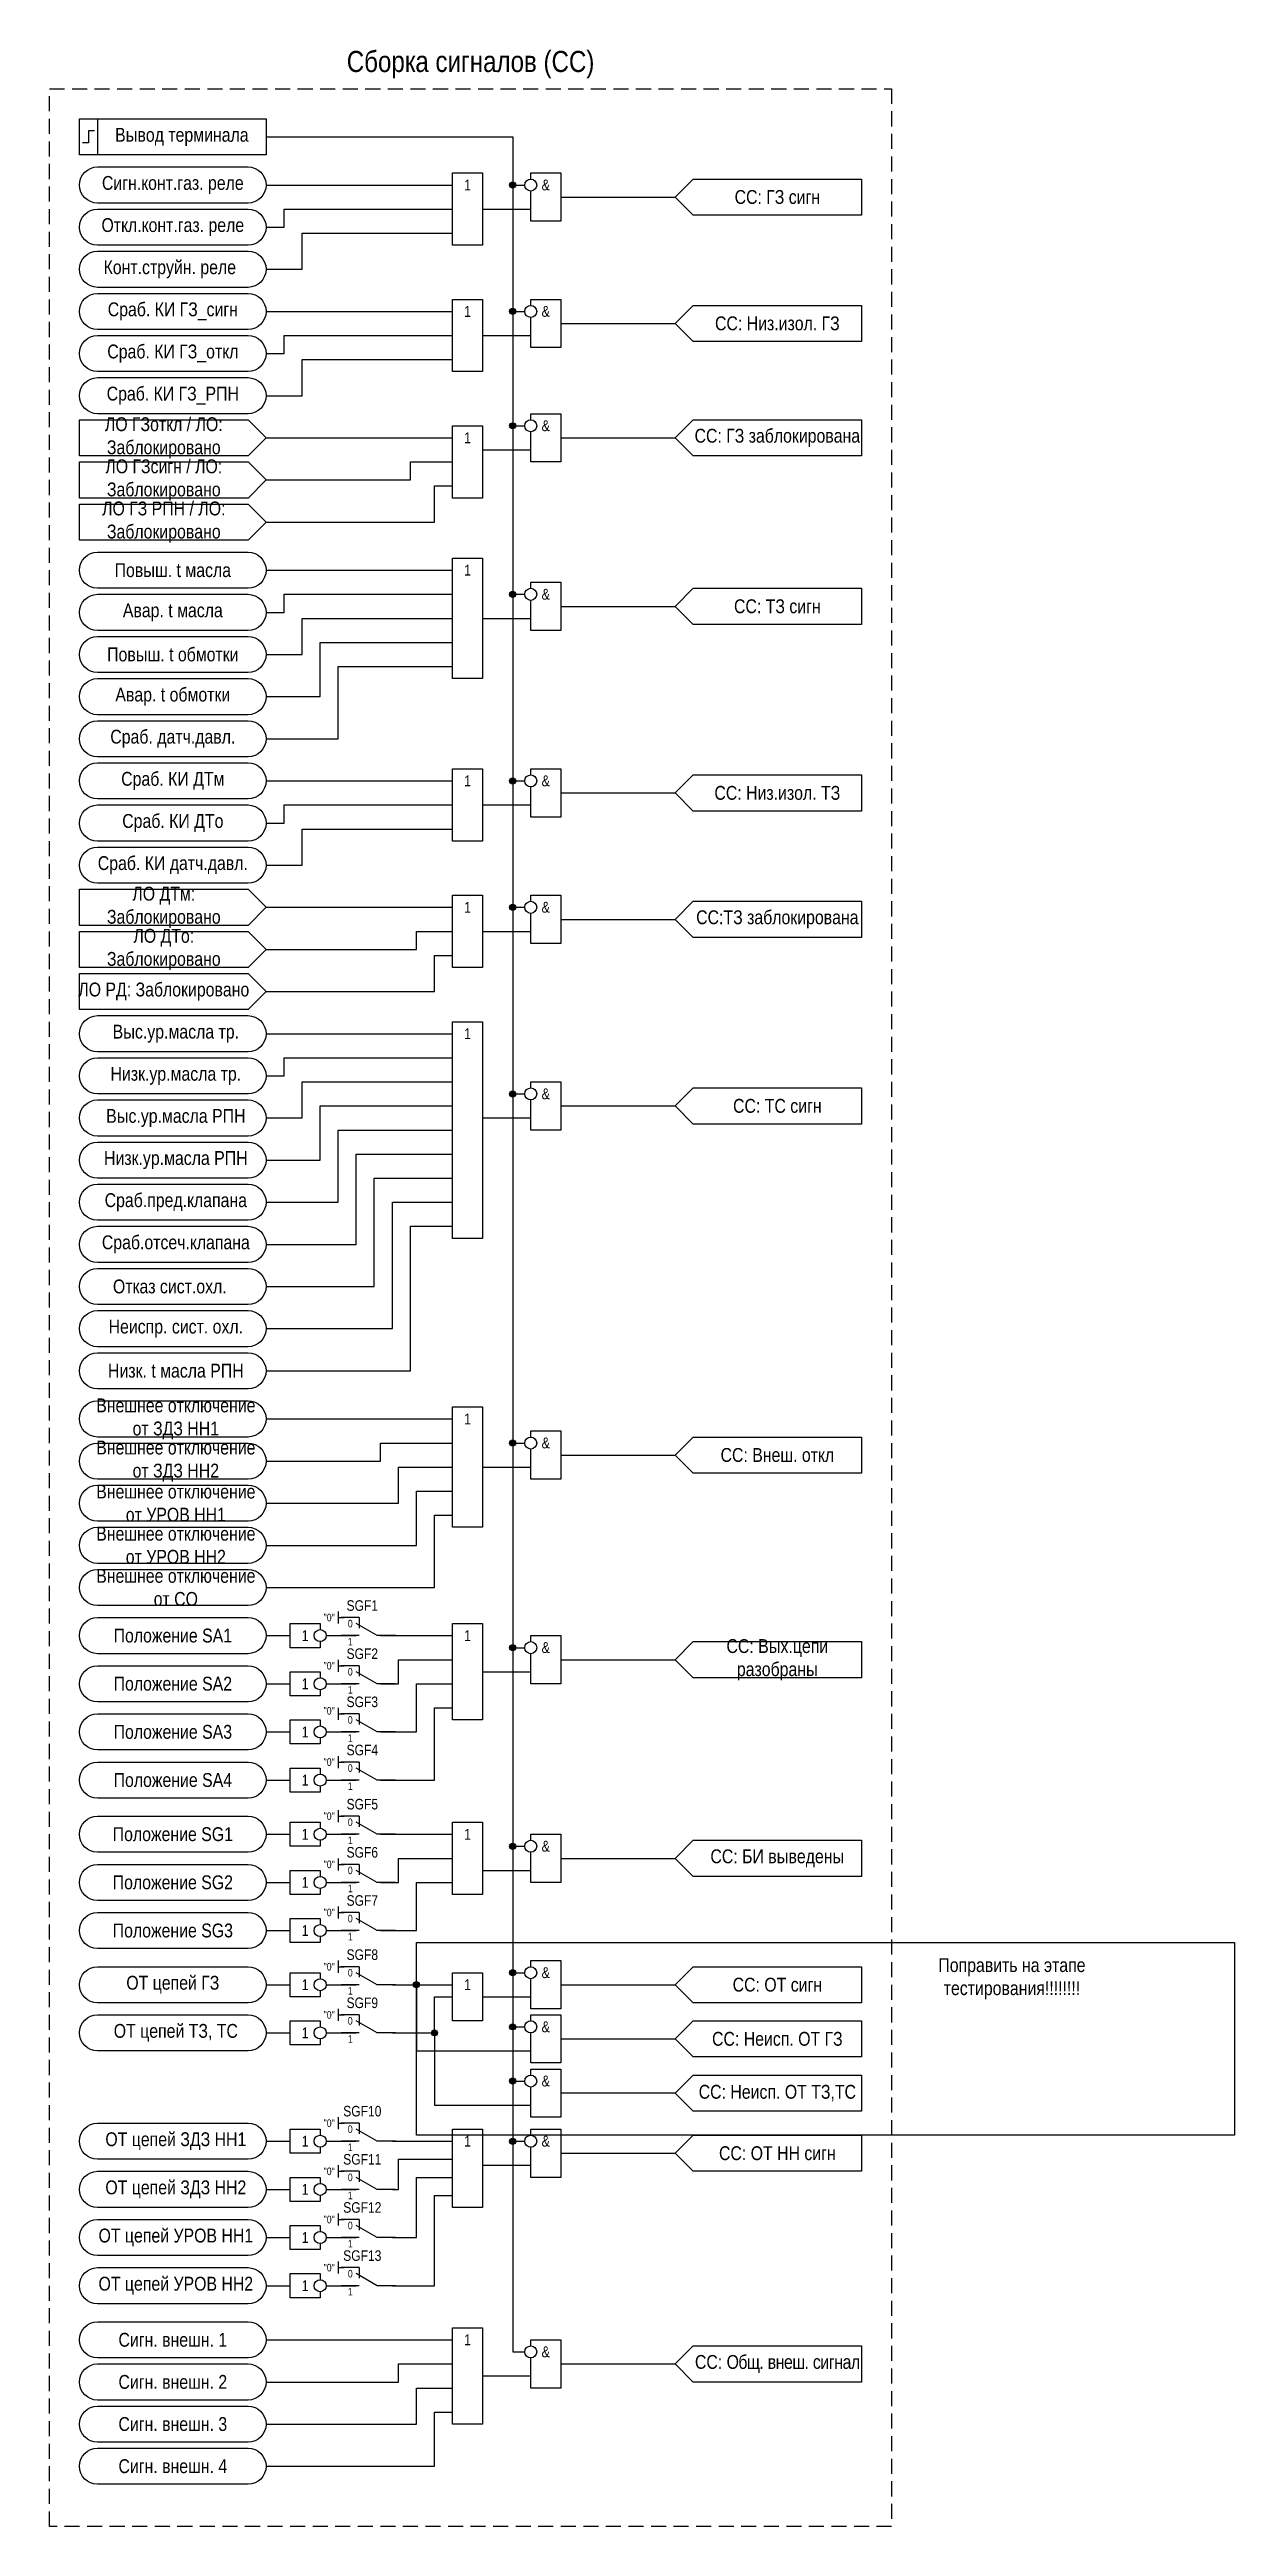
# Model space of a CAD drawing. Header units: millimetres. Extents: x 0 to 3543, y -1008 to 626.
# Drawn here: x 2046 to 2243, y -1008 to -596.5 of the extents above; entities that cross this region are included whole.
import ezdxf
from ezdxf.enums import TextEntityAlignment as Align

# ---------------------------------------------------------------- set-up
doc = ezdxf.new("R2010")
doc.units = ezdxf.units.MM
doc.linetypes.add('штриховая2', pattern=[0.375, 0.25, -0.125])
doc.layers.add('TEXT', color=7, linetype='Continuous', lineweight=25)
doc.layers.add('Основная', color=7, linetype='Continuous')
doc.styles.add('2.5_Gost_RD', font='ARIALN.TTF', dxfattribs={"height": 2.5})
doc.styles.add('3.5_Gost_RD', font='ARIALN.TTF', dxfattribs={"height": 3.5})
doc.styles.add('Вывод', font='ARIALN.TTF', dxfattribs={"height": 2.5})
doc.styles.add('Компонент', font='ARIALN.TTF', dxfattribs={"height": 3.5})

msp = doc.modelspace()

# ---------------------------------------------------------------- texts
at = {"color": 30, "ltscale": 100, "insert": (2116, -599), "char_height": 3.5, "width": 140, "attachment_point": 5, "style": '3.5_Gost_RD'}
msp.add_mtext('Сборка сигналов (СС)', dxfattribs=at)
at = {"ltscale": 100, "attachment_point": 5, "style": '2.5_Gost_RD'}
for s, insert, char_height, width in [('\\A1;Сигн.конт.газ. реле', (2066.5, -619), 2.3, 31), ('1', (2115.5, -619), 1.8, 5), ('&', (2128.5, -619), 1.8, 5), ('СС: ГЗ сигн', (2167, -621), 2.3, 28), ('\\A1;Откл.конт.газ. реле', (2066.5, -626), 2.3, 31), ('\\A1;Конт.струйн. реле', (2066, -633), 2.3, 31), ('\\A1;Сраб. КИ ГЗ_сигн', (2066.5, -640), 2.3, 31), ('1', (2115.5, -640), 1.8, 5), ('&', (2128.5, -640), 1.8, 5), ('СС: Низ.изол. ГЗ', (2167, -642), 2.3, 28), ('\\A1;Сраб. КИ ГЗ_откл', (2066.5, -647), 2.3, 31), ('\\A1;Сраб. КИ ГЗ_РПН', (2066.5, -654), 2.3, 31), ('&', (2128.5, -659), 1.8, 5), ('1', (2115.5, -661), 1.8, 5), ('СС: ГЗ заблокирована', (2167, -661), 2.3, 28), ('\\A1;Повыш. t масла ', (2066.5, -683), 2.3, 31), ('1', (2115.5, -683), 1.8, 5), ('&', (2128.5, -687), 1.8, 5), ('\\A1;Авар. t масла ', (2066.5, -690), 2.3, 31), ('СС: ТЗ сигн', (2167, -689), 2.3, 28), ('\\A1;Повыш. t обмотки', (2066.5, -697), 2.3, 31), ('\\A1;Авар. t обмотки', (2066.5, -704), 2.3, 31), ('\\A1;Сраб. датч.давл.', (2066.5, -711), 2.3, 31), ('\\A1;Сраб. КИ ДТм', (2066.5, -718), 2.3, 31), ('1', (2115.5, -718), 1.8, 5), ('&', (2128.5, -718), 1.8, 5), ('СС: Низ.изол. ТЗ', (2167, -720), 2.3, 28), ('\\A1;Сраб. КИ ДТо', (2066.5, -725), 2.3, 31), ('\\A1;Сраб. КИ датч.давл.', (2066.5, -732), 2.3, 31), ('1', (2115.5, -739), 1.8, 5), ('&', (2128.5, -739), 1.8, 5), ('СС:ТЗ заблокирована', (2167, -741), 2.3, 28), ('\\A1;Выс.ур.масла тр.', (2067, -760), 2.3, 31), ('1', (2115.5, -760), 1.8, 5), ('\\A1;Низк.ур.масла тр.', (2067, -767), 2.3, 29.774803), ('&', (2128.5, -770), 1.8, 5), ('\\A1;Выс.ур.масла РПН', (2067, -774), 2.3, 31), ('СС: ТС сигн', (2167, -772), 2.3, 28), ('\\A1;Низк.ур.масла РПН', (2067, -781), 2.3, 29.774803), ('\\A1;Сраб.пред.клапана', (2067, -788), 2.3, 31), ('\\A1;Сраб.отсеч.клапана', (2067, -795), 2.3, 31), ('\\A1;Отказ сист.охл.', (2066, -802), 2.3, 31), ('\\A1;Неиспр. сист. охл.', (2067, -809), 2.3, 29.774803), ('\\A1;Низк. t масла РПН', (2067, -816), 2.3, 29.774803), ('Внешнее отключение от ЗДЗ НН1', (2067, -824), 2.3, 28.935915), ('1', (2115.5, -824), 1.8, 5), ('&', (2128.5, -828), 1.8, 5), ('Внешнее отключение от ЗДЗ НН2', (2067, -831), 2.3, 28.8211), ('СС: Внеш. откл', (2167, -830), 2.3, 28), ('Внешнее отключение от УРОВ НН1', (2067, -838), 2.3, 28.635525), ('Внешнее отключение от УРОВ НН2', (2067, -845), 2.3, 27.847382), ('Внешнее отключение от СО', (2067, -852), 2.3, 28.320268), ('Положение SA1', (2066.5, -860), 2.3, 31), ('1', (2088.5, -860), 1.8, 5), ('1', (2115.5, -860), 1.8, 5), ('&', (2128.5, -862), 1.8, 5), ('СС: Вых.цепи разобраны', (2167, -864), 2.3, 28), ('Положение SA2', (2066.5, -868), 2.3, 31), ('1', (2088.5, -868), 1.8, 5), ('Положение SA3', (2066.5, -876), 2.3, 31), ('1', (2088.5, -876), 1.8, 5), ('Положение SA4', (2066.5, -884), 2.3, 31), ('1', (2088.5, -884), 1.8, 5), ('Положение SG1', (2066.5, -893), 2.3, 31), ('1', (2088.5, -893), 1.8, 5), ('1', (2115.5, -893), 1.8, 5), ('&', (2128.5, -895), 1.8, 5), ('СС: БИ выведены', (2167, -897), 2.3, 28), ('\\pt23;Положение SG2', (2066.5, -901), 2.3, 31), ('1', (2088.5, -901), 1.8, 5), ('Положение SG3', (2066.5, -909), 2.3, 31), ('1', (2088.5, -909), 1.8, 5), ('ОТ цепей ГЗ', (2066.5, -918), 2.3, 31), ('1', (2088.5, -918), 1.8, 5), ('1', (2115.5, -918), 1.8, 5), ('&', (2128.5, -916), 1.8, 5), ('СС: ОТ сигн', (2167, -918), 2.3, 28), ('1', (2088.5, -926), 1.8, 5), ('ОТ цепей ЗДЗ НН1', (2067, -944), 2.3, 31), ('1', (2088.5, -944), 1.8, 5), ('1', (2115.5, -944), 1.8, 5), ('&', (2128.5, -944), 1.8, 5), ('СС: ОТ НН сигн', (2167, -946), 2.3, 28), ('ОТ цепей ЗДЗ НН2', (2067, -952), 2.3, 31), ('1', (2088.5, -952), 1.8, 5), ('ОТ цепей УРОВ НН1', (2067, -960), 2.3, 31), ('1', (2088.5, -960), 1.8, 5), ('ОТ цепей УРОВ НН2', (2067, -968), 2.3, 31), ('1', (2088.5, -968), 1.8, 5), ('Сигн. внешн. 1', (2066.5, -977), 2.3, 31), ('1', (2115.5, -977), 1.8, 5), ('&', (2128.5, -979), 1.8, 5), ('СС: {\\T0.95;Общ. внеш. сигнал}', (2167, -981), 2.3, 28), ('Сигн. внешн. 2', (2066.5, -984), 2.3, 31), ('Сигн. внешн. 3', (2066.5, -991), 2.3, 31), ('Сигн. внешн. 4', (2066.5, -998), 2.3, 31)]:
    msp.add_mtext(s, dxfattribs=dict(at, insert=insert, char_height=char_height, width=width))
at = {"color": 2, "ltscale": 100, "insert": (2206, -917), "char_height": 2.3, "width": 28, "attachment_point": 5, "style": '2.5_Gost_RD'}
msp.add_mtext('Поправить на этапе тестирования!!!!!!!!', dxfattribs=at)
at = {"color": 6, "ltscale": 100, "attachment_point": 5, "style": '2.5_Gost_RD'}
for s, insert, char_height, width in [('&', (2128.5, -925), 1.8, 5), ('СС: Неисп. ОТ ГЗ', (2167, -927), 2.3, 28), ('&', (2128.5, -934), 1.8, 5), ('СС: Неисп. ОТ ТЗ,ТС', (2167, -936), 2.3, 28)]:
    msp.add_mtext(s, dxfattribs=dict(at, insert=insert, char_height=char_height, width=width))
at = {"layer": 'TEXT', "ltscale": 100, "char_height": 2.3, "attachment_point": 5, "style": '2.5_Gost_RD'}
for s, insert, width in [('Вывод терминала', (2068, -611), 28), ('ЛО ГЗоткл / ЛО:\\PЗаблокировано', (2065, -661), 28), ('ЛО ГЗсигн / ЛО:\\PЗаблокировано', (2065, -668), 28), ('ЛО ГЗ РПН / ЛО: Заблокировано', (2065, -675), 28), ('ОТ цепей ТЗ, ТС', (2067, -926), 31)]:
    msp.add_mtext(s, dxfattribs=dict(at, insert=insert, width=width))
at = {"layer": 'TEXT', "color": 0, "ltscale": 100, "char_height": 2.3, "width": 28, "attachment_point": 5, "style": '2.5_Gost_RD'}
for s, insert in [('{\\C256;ЛО ДТм: Заблокировано}', (2065, -739)), ('{\\C256;ЛО ДТо: Заблокировано}', (2065, -746)), ('{\\C256;ЛО РД: Заблокировано}', (2065, -753))]:
    msp.add_mtext(s, dxfattribs=dict(at, insert=insert))

# ---------------------------------------------------------------- blocks, each defined once
blk = doc.blocks.new('*U958')
at = {"layer": 'Основная', "color": 0}
blk.add_line((0, 0), (7, 4), dxfattribs=at)
at = {"layer": 'Основная', "ltscale": 0.35}
blk.add_line((6, 6), (6, 2.5), dxfattribs=at)
blk = doc.blocks.new('*U1037')
at = {"layer": 'Основная', "color": 0}
for p, q in [((-3, 6), (-9, 6)), ((-3, 0), (-9, 0)), ((9, 0), (3, 0))]:
    blk.add_line(p, q, dxfattribs=at)
at = {"layer": 'Основная', "ltscale": 0.25, "xscale": -1}
blk.add_blockref('*U958', (3, 0), dxfattribs=at)
at = {"layer": 'Основная'}
for tag, height, style, p in [('ОУ', 3.5, 'Компонент', (-2, 10)), ('В1', 2.5, 'Вывод', (-13, 6)), ('В2', 2.5, 'Вывод', (-6, 4)), ('В3', 2.5, 'Вывод', (-6, -2))]:
    blk.add_attdef(tag, text='', height=height, dxfattribs=dict(at, style=style)).set_placement(p, align=Align.MIDDLE_CENTER)
blk = doc.blocks.new('*U1050')
at = {"layer": 'Основная', "color": 0}
for p, q in [((-3, 6), (-9, 6)), ((-3, 0), (-9, 0)), ((9, 0), (3, 0))]:
    blk.add_line(p, q, dxfattribs=at)
at = {"layer": 'Основная', "ltscale": 0.25, "xscale": -1}
blk.add_blockref('*U958', (3, 0), dxfattribs=at)
at = {"layer": 'Основная'}
for tag, height, style, p in [('В1', 2.5, 'Вывод', (-13, 7)), ('ОУ', 3.5, 'Компонент', (-2, 10)), ('В2', 2.5, 'Вывод', (-6, 4)), ('В3', 2.5, 'Вывод', (-6, -2))]:
    blk.add_attdef(tag, text='', height=height, dxfattribs=dict(at, style=style)).set_placement(p, align=Align.MIDDLE_CENTER)
blk = doc.blocks.new('Точка')
at = {"ltscale": 100}
h = blk.add_hatch(color=256, dxfattribs=at)
h.dxf.hatch_style = 1
edge = h.paths.add_edge_path()
edge.add_arc((0, 0), 0.5, 0, 360)
blk.add_circle((0, 0), 0.5, dxfattribs=at)

# ---------------------------------------------------------------- linework, layer by layer
at = {"ltscale": 100}
for p, q in [((2123, -613), (2123, -895)), ((2123, -619), (2125, -619)), ((2123, -640), (2125, -640)), ((2123, -659), (2125, -659)), ((2123, -687), (2125, -687)), ((2123, -718), (2125, -718)), ((2123, -739), (2125, -739)), ((2123, -770), (2125, -770)), ((2123, -828), (2125, -828)), ((2094, -856), (2094, -858)), ((2094, -857), (2095, -857)), ((2094, -864), (2094, -866)), ((2123, -862), (2125, -862)), ((2094, -865), (2095, -865)), ((2094, -872), (2094, -874)), ((2094, -873), (2095, -873)), ((2094, -880), (2094, -882)), ((2094, -881), (2095, -881)), ((2094, -889), (2094, -891)), ((2094, -890), (2095, -890)), ((2094, -897), (2094, -899)), ((2123, -895), (2125, -895)), ((2094, -898), (2095, -898)), ((2094, -905), (2094, -907)), ((2094, -906), (2095, -906)), ((2094, -914), (2094, -916)), ((2094, -915), (2095, -915)), ((2123, -916), (2125, -916)), ((2094, -922), (2094, -924)), ((2094, -923), (2095, -923)), ((2123, -925), (2125, -925)), ((2082, -926), (2086, -926)), ((2123, -934), (2125, -934)), ((2094, -940), (2094, -942)), ((2094, -941), (2095, -941)), ((2082, -944), (2086, -944)), ((2123, -944), (2125, -944)), ((2094, -948), (2094, -950)), ((2094, -949), (2095, -949)), ((2082, -952), (2086, -952)), ((2094, -956), (2094, -958)), ((2094, -957), (2095, -957)), ((2082, -960), (2086, -960)), ((2094, -964), (2094, -966)), ((2094, -965), (2095, -965)), ((2082, -968), (2086, -968))]:
    msp.add_line(p, q, dxfattribs=at)
at = {"color": 6, "ltscale": 100}
msp.add_line((2131, -927), (2150, -927), dxfattribs=at)
at = {"linetype": 'штриховая2', "ltscale": 10}
msp.add_lwpolyline([(2046, -603), (2186, -603), (2186, -1008), (2046, -1008)], close=True, dxfattribs=at)
at = {"ltscale": 100}
for points in [[(2051, -608), (2054, -608), (2054, -614), (2051, -614)], [(2051, -608), (2082, -608), (2082, -614), (2051, -614)], [(2113, -617), (2118, -617), (2118, -629), (2113, -629)], [(2113, -638), (2118, -638), (2118, -650), (2113, -650)], [(2113, -659), (2118, -659), (2118, -671), (2113, -671)], [(2113, -681), (2118, -681), (2118, -701), (2113, -701)], [(2113, -716), (2118, -716), (2118, -728), (2113, -728)], [(2113, -737), (2118, -737), (2118, -749), (2113, -749)], [(2113, -758), (2118, -758), (2118, -794), (2113, -794)], [(2113, -822), (2118, -822), (2118, -842), (2113, -842)], [(2113, -858), (2118, -858), (2118, -874), (2113, -874)], [(2113, -891), (2118, -891), (2118, -903), (2113, -903)], [(2113, -916), (2118, -916), (2118, -924), (2113, -924)], [(2113, -942), (2118, -942), (2118, -955), (2113, -955)], [(2113, -975), (2118, -975), (2118, -991), (2113, -991)]]:
    msp.add_lwpolyline(points, close=True, dxfattribs=at)
at = {"lineweight": 30, "ltscale": 100}
msp.add_lwpolyline([(2053.5, -610), (2052.5, -610), (2052.5, -612), (2051.5, -612)], dxfattribs=at)
at = {"ltscale": 100}
for points in [[(2082, -611), (2123, -611), (2123, -619), (2125, -619)], [(2082, -611), (2123, -611), (2123, -619), (2125, -619)], [(2126, -618), (2126, -617), (2131, -617), (2131, -625), (2126, -625), (2126, -620)], [(2082, -619), (2113, -619)], [(2131, -621), (2150, -621)], [(2150, -621), (2153, -618), (2181, -618), (2181, -624), (2153, -624), (2150, -621)], [(2082, -626), (2085, -626), (2085, -623), (2113, -623)], [(2118, -623), (2126, -623)], [(2082, -633), (2088, -633), (2088, -627), (2113, -627)], [(2082, -640), (2113, -640)], [(2126, -639), (2126, -638), (2131, -638), (2131, -646), (2126, -646), (2126, -641)], [(2150, -642), (2153, -639), (2181, -639), (2181, -645), (2153, -645), (2150, -642)], [(2082, -647), (2085, -647), (2085, -644), (2113, -644)], [(2118, -644), (2126, -644)], [(2131, -642), (2150, -642)], [(2082, -654), (2088, -654), (2088, -648), (2113, -648)], [(2051, -658), (2079, -658), (2082, -661), (2079, -664), (2051, -664), (2051, -658)], [(2126, -658), (2126, -657), (2131, -657), (2131, -665), (2126, -665), (2126, -660)], [(2150, -661), (2153, -658), (2181, -658), (2181, -664), (2153, -664), (2150, -661)], [(2082, -661), (2113, -661)], [(2131, -661), (2150, -661)], [(2051, -665), (2079, -665), (2082, -668), (2079, -671), (2051, -671), (2051, -665)], [(2082, -668), (2106, -668), (2106, -665), (2113, -665)], [(2118, -663), (2126, -663)], [(2082, -675), (2110, -675), (2110, -669), (2113, -669)], [(2051, -672), (2079, -672), (2082, -675), (2079, -678), (2051, -678), (2051, -672)], [(2082, -683), (2113, -683)], [(2082, -690), (2085, -690), (2085, -687), (2113, -687)], [(2126, -686), (2126, -685), (2131, -685), (2131, -693), (2126, -693), (2126, -688)], [(2150, -689), (2153, -686), (2181, -686), (2181, -692), (2153, -692), (2150, -689)], [(2082, -697), (2088, -697), (2088, -691), (2113, -691)], [(2118, -691), (2126, -691)], [(2131, -689), (2150, -689)], [(2082, -704), (2091, -704), (2091, -695), (2113, -695)], [(2082, -711), (2094, -711), (2094, -699), (2113, -699)], [(2126, -717), (2126, -716), (2131, -716), (2131, -724), (2126, -724), (2126, -719)], [(2082, -718), (2113, -718)], [(2131, -720), (2150, -720)], [(2150, -720), (2153, -717), (2181, -717), (2181, -723), (2153, -723), (2150, -720)], [(2082, -725), (2085, -725), (2085, -722), (2113, -722)], [(2118, -722), (2126, -722)], [(2082, -732), (2088, -732), (2088, -726), (2113, -726)], [(2051, -736), (2079, -736), (2082, -739), (2079, -742), (2051, -742), (2051, -736)], [(2082, -739), (2113, -739)], [(2126, -738), (2126, -737), (2131, -737), (2131, -745), (2126, -745), (2126, -740)], [(2150, -741), (2153, -738), (2181, -738), (2181, -744), (2153, -744), (2150, -741)], [(2051, -743), (2079, -743), (2082, -746), (2079, -749), (2051, -749), (2051, -743)], [(2082, -746), (2107, -746), (2107, -743), (2113, -743)], [(2118, -743), (2126, -743)], [(2131, -741), (2150, -741)], [(2082, -753), (2110, -753), (2110, -747), (2113, -747)], [(2051, -750), (2079, -750), (2082, -753), (2079, -756), (2051, -756), (2051, -750)], [(2082, -760), (2113, -760)], [(2082, -767), (2085, -767), (2085, -764), (2113, -764)], [(2082, -774), (2088, -774), (2088, -768), (2113, -768)], [(2126, -769), (2126, -768), (2131, -768), (2131, -776), (2126, -776), (2126, -771)], [(2150, -772), (2153, -769), (2181, -769), (2181, -775), (2153, -775), (2150, -772)], [(2082, -781), (2091, -781), (2091, -772), (2113, -772)], [(2131, -772), (2150, -772)], [(2082, -788), (2094, -788), (2094, -776), (2113, -776)], [(2118, -774), (2126, -774)], [(2082, -795), (2097, -795), (2097, -780), (2113, -780)], [(2082, -802), (2100, -802), (2100, -784), (2113, -784)], [(2082, -809), (2103, -809), (2103, -788), (2113, -788)], [(2082, -816), (2106, -816), (2106, -792), (2113, -792)], [(2082, -824), (2113, -824)], [(2126, -827), (2126, -826), (2131, -826), (2131, -834), (2126, -834), (2126, -829)], [(2150, -830), (2153, -827), (2181, -827), (2181, -833), (2153, -833), (2150, -830)], [(2082, -831), (2101, -831), (2101, -828), (2113, -828)], [(2131, -830), (2150, -830)], [(2082, -838), (2104, -838), (2104, -832), (2113, -832)], [(2118, -832), (2126, -832)], [(2082, -845), (2107, -845), (2107, -836), (2113, -836)], [(2082, -852), (2110, -852), (2110, -840), (2113, -840)], [(2082, -860), (2086, -860)], [(2091, -861), (2091, -862), (2086, -862), (2086, -858), (2091, -858), (2091, -859)], [(2092, -860), (2097, -860)], [(2101, -860), (2113, -860)], [(2126, -861), (2126, -860), (2131, -860), (2131, -868), (2126, -868), (2126, -863)], [(2101, -868), (2104, -868), (2104, -864), (2113, -864)], [(2131, -864), (2150, -864)], [(2150, -864), (2153, -861), (2181, -861), (2181, -867), (2153, -867), (2150, -864)], [(2082, -868), (2086, -868)], [(2091, -869), (2091, -870), (2086, -870), (2086, -866), (2091, -866), (2091, -867)], [(2092, -868), (2097, -868)], [(2101, -876), (2107, -876), (2107, -868), (2113, -868)], [(2118, -866), (2126, -866)], [(2101, -884), (2110, -884), (2110, -872), (2113, -872)], [(2082, -876), (2086, -876)], [(2091, -877), (2091, -878), (2086, -878), (2086, -874), (2091, -874), (2091, -875)], [(2092, -876), (2097, -876)], [(2082, -884), (2086, -884)], [(2091, -885), (2091, -886), (2086, -886), (2086, -882), (2091, -882), (2091, -883)], [(2092, -884), (2097, -884)], [(2091, -894), (2091, -895), (2086, -895), (2086, -891), (2091, -891), (2091, -892)], [(2082, -893), (2086, -893)], [(2092, -893), (2097, -893)], [(2101, -893), (2113, -893)], [(2101, -901), (2104, -901), (2104, -897), (2113, -897)], [(2123, -895), (2123, -979), (2125, -979)], [(2126, -894), (2126, -893), (2131, -893), (2131, -901), (2126, -901), (2126, -896)], [(2131, -897), (2150, -897)], [(2150, -897), (2153, -894), (2181, -894), (2181, -900), (2153, -900), (2150, -897)], [(2082, -901), (2086, -901)], [(2091, -902), (2091, -903), (2086, -903), (2086, -899), (2091, -899), (2091, -900)], [(2092, -901), (2097, -901)], [(2101, -909), (2107, -909), (2107, -901), (2113, -901)], [(2118, -899), (2126, -899)], [(2082, -909), (2086, -909)], [(2091, -910), (2091, -911), (2086, -911), (2086, -907), (2091, -907), (2091, -908)], [(2092, -909), (2097, -909)], [(2091, -919), (2091, -920), (2086, -920), (2086, -916), (2091, -916), (2091, -917)], [(2126, -915), (2126, -914), (2131, -914), (2131, -922), (2126, -922), (2126, -917)], [(2150, -918), (2153, -915), (2181, -915), (2181, -921), (2153, -921), (2150, -918)], [(2082, -918), (2086, -918)], [(2092, -918), (2097, -918)], [(2103, -918), (2113, -918)], [(2103, -926), (2110, -926), (2110, -920), (2113, -920)], [(2107, -918), (2107, -929), (2125, -929), (2126, -929)], [(2118, -920), (2126, -920)], [(2131, -918), (2150, -918)], [(2091, -927), (2091, -928), (2086, -928), (2086, -924), (2091, -924), (2091, -925)], [(2092, -926), (2097, -926)], [(2110, -926), (2110, -938), (2126, -938)], [(2091, -945), (2091, -946), (2086, -946), (2086, -942), (2091, -942), (2091, -943)], [(2126, -943), (2126, -942), (2131, -942), (2131, -950), (2126, -950), (2126, -945)], [(2092, -944), (2097, -944)], [(2103, -944), (2113, -944)], [(2131, -946), (2150, -946)], [(2150, -946), (2153, -943), (2181, -943), (2181, -949), (2153, -949), (2150, -946)], [(2091, -953), (2091, -954), (2086, -954), (2086, -950), (2091, -950), (2091, -951)], [(2103, -952), (2104, -952), (2104, -947), (2113, -947)], [(2103, -960), (2107, -960), (2107, -950), (2113, -950)], [(2118, -948), (2126, -948)], [(2092, -952), (2097, -952)], [(2103, -968), (2110, -968), (2110, -953), (2113, -953)], [(2091, -961), (2091, -962), (2086, -962), (2086, -958), (2091, -958), (2091, -959)], [(2092, -960), (2097, -960)], [(2091, -969), (2091, -970), (2086, -970), (2086, -966), (2091, -966), (2091, -967)], [(2092, -968), (2097, -968)], [(2082, -977), (2113, -977)], [(2126, -978), (2126, -977), (2131, -977), (2131, -985), (2126, -985), (2126, -980)], [(2150, -981), (2153, -978), (2181, -978), (2181, -984), (2153, -984), (2150, -981)], [(2082, -984), (2104, -984), (2104, -981), (2113, -981)], [(2118, -983), (2126, -983)], [(2131, -981), (2150, -981)], [(2082, -991), (2107, -991), (2107, -985), (2113, -985)], [(2082, -998), (2110, -998), (2110, -989), (2113, -989)]]:
    msp.add_lwpolyline(points, dxfattribs=at)
for points in [[(2054, -622, -1), (2054, -616), (2079, -616, -1), (2079, -622)], [(2054, -629, -1), (2054, -623), (2079, -623, -1), (2079, -629)], [(2054, -636, -1), (2054, -630), (2079, -630, -1), (2079, -636)], [(2054, -643, -1), (2054, -637), (2079, -637, -1), (2079, -643)], [(2054, -650, -1), (2054, -644), (2079, -644, -1), (2079, -650)], [(2054, -657, -1), (2054, -651), (2079, -651, -1), (2079, -657)], [(2054, -686, -1), (2054, -680), (2079, -680, -1), (2079, -686)], [(2054, -693, -1), (2054, -687), (2079, -687, -1), (2079, -693)], [(2054, -700, -1), (2054, -694), (2079, -694, -1), (2079, -700)], [(2054, -707, -1), (2054, -701), (2079, -701, -1), (2079, -707)], [(2054, -714, -1), (2054, -708), (2079, -708, -1), (2079, -714)], [(2054, -721, -1), (2054, -715), (2079, -715, -1), (2079, -721)], [(2054, -728, -1), (2054, -722), (2079, -722, -1), (2079, -728)], [(2054, -735, -1), (2054, -729), (2079, -729, -1), (2079, -735)], [(2054, -763, -1), (2054, -757), (2079, -757, -1), (2079, -763)], [(2054, -770, -1), (2054, -764), (2079, -764, -1), (2079, -770)], [(2054, -777, -1), (2054, -771), (2079, -771, -1), (2079, -777)], [(2054, -784, -1), (2054, -778), (2079, -778, -1), (2079, -784)], [(2054, -791, -1), (2054, -785), (2079, -785, -1), (2079, -791)], [(2054, -798, -1), (2054, -792), (2079, -792, -1), (2079, -798)], [(2054, -805, -1), (2054, -799), (2079, -799, -1), (2079, -805)], [(2054, -812, -1), (2054, -806), (2079, -806, -1), (2079, -812)], [(2054, -819, -1), (2054, -813), (2079, -813, -1), (2079, -819)], [(2054, -827, -1), (2054, -821), (2079, -821, -1), (2079, -827)], [(2054, -834, -1), (2054, -828), (2079, -828, -1), (2079, -834)], [(2054, -841, -1), (2054, -835), (2079, -835, -1), (2079, -841)], [(2054, -848, -1), (2054, -842), (2079, -842, -1), (2079, -848)], [(2054, -855, -1), (2054, -849), (2079, -849, -1), (2079, -855)], [(2054, -863, -1), (2054, -857), (2079, -857, -1), (2079, -863)], [(2054, -871, -1), (2054, -865), (2079, -865, -1), (2079, -871)], [(2054, -879, -1), (2054, -873), (2079, -873, -1), (2079, -879)], [(2054, -887, -1), (2054, -881), (2079, -881, -1), (2079, -887)], [(2054, -896, -1), (2054, -890), (2079, -890, -1), (2079, -896)], [(2054, -904, -1), (2054, -898), (2079, -898, -1), (2079, -904)], [(2054, -912, -1), (2054, -906), (2079, -906, -1), (2079, -912)], [(2054, -921, -1), (2054, -915), (2079, -915, -1), (2079, -921)], [(2054, -929, -1), (2054, -923), (2079, -923, -1), (2079, -929)], [(2054, -947, -1), (2054, -941), (2079, -941, -1), (2079, -947)], [(2054, -955, -1), (2054, -949), (2079, -949, -1), (2079, -955)], [(2054, -963, -1), (2054, -957), (2079, -957, -1), (2079, -963)], [(2054, -971, -1), (2054, -965), (2079, -965, -1), (2079, -971)], [(2054, -980, -1), (2054, -974), (2079, -974, -1), (2079, -980)], [(2054, -987, -1), (2054, -981), (2079, -981, -1), (2079, -987)], [(2054, -994, -1), (2054, -988), (2079, -988, -1), (2079, -994)], [(2054, -1001, -1), (2054, -995), (2079, -995, -1), (2079, -1001)]]:
    msp.add_lwpolyline(points, format="xyb", close=True, dxfattribs=at)
at = {"color": 2, "ltscale": 100}
msp.add_lwpolyline([(2107, -911), (2243, -911), (2243, -943), (2107, -943)], close=True, dxfattribs=at)
at = {"color": 6, "ltscale": 100}
for points in [[(2126, -924), (2126, -923), (2131, -923), (2131, -931), (2126, -931), (2126, -926)], [(2150, -927), (2153, -924), (2181, -924), (2181, -930), (2153, -930), (2150, -927)], [(2126, -933), (2126, -932), (2131, -932), (2131, -940), (2126, -940), (2126, -935)], [(2150, -936), (2153, -933), (2181, -933), (2181, -939), (2153, -939), (2150, -936)], [(2150, -936), (2131, -936)]]:
    msp.add_lwpolyline(points, dxfattribs=at)
at = {"ltscale": 100}
for centre in [(2126, -619), (2126, -640), (2126, -659), (2126, -687), (2126, -718), (2126, -739), (2126, -770), (2126, -828), (2091, -860), (2126, -862), (2091, -868), (2091, -876), (2091, -884), (2091, -893), (2126, -895), (2091, -901), (2091, -909), (2091, -918), (2126, -916), (2091, -926), (2091, -944), (2126, -944), (2091, -952), (2091, -960), (2091, -968), (2126, -979)]:
    msp.add_circle(centre, 1, dxfattribs=at)
at = {"color": 6, "ltscale": 100}
for centre in [(2126, -925), (2126, -934)]:
    msp.add_circle(centre, 1, dxfattribs=at)

# ---------------------------------------------------------------- block references
at = {"ltscale": 100}
for p in [(2123, -619), (2123, -640), (2123, -659), (2123, -687), (2123, -718), (2123, -739), (2123, -770), (2123, -828), (2123, -862), (2123, -895), (2107, -918), (2123, -916), (2110, -926), (2123, -925), (2123, -934), (2123, -944)]:
    msp.add_blockref('Точка', p, dxfattribs=at)
at = {"layer": 'Основная', "ltscale": 0.25, "xscale": 0.5, "yscale": 0.5, "zscale": 0.5}
for name, p, values in [('*U1037', (2099, -860), {'ОУ': 'SGF1', 'В1': '"0"', 'В2': '0', 'В3': '1'}), ('*U1037', (2099, -868), {'ОУ': 'SGF2', 'В1': '"0"', 'В2': '0', 'В3': '1'}), ('*U1050', (2099, -876), {'ОУ': 'SGF3', 'В1': '"0"', 'В2': '0', 'В3': '1'}), ('*U1037', (2099, -884), {'ОУ': 'SGF4', 'В1': '"0"', 'В2': '0', 'В3': '1'}), ('*U1037', (2099, -893), {'ОУ': 'SGF5', 'В1': '"0"', 'В2': '0', 'В3': '1'}), ('*U1037', (2099, -901), {'ОУ': 'SGF6', 'В1': '"0"', 'В2': '0', 'В3': '1'}), ('*U1037', (2099, -909), {'ОУ': 'SGF7', 'В1': '"0"', 'В2': '0', 'В3': '1'}), ('*U1037', (2099, -918), {'ОУ': 'SGF8', 'В1': '"0"', 'В2': '0', 'В3': '1'}), ('*U1037', (2099, -926), {'ОУ': 'SGF9', 'В1': '"0"', 'В2': '0', 'В3': '1'}), ('*U1037', (2099, -944), {'ОУ': 'SGF10', 'В1': '"0"', 'В2': '0', 'В3': '1'}), ('*U1037', (2099, -952), {'ОУ': 'SGF11', 'В1': '"0"', 'В2': '0', 'В3': '1'}), ('*U1037', (2099, -960), {'ОУ': 'SGF12', 'В1': '"0"', 'В2': '0', 'В3': '1'}), ('*U1037', (2099, -968), {'ОУ': 'SGF13', 'В1': '"0"', 'В2': '0', 'В3': '1'})]:
    msp.add_blockref(name, p, dxfattribs=at).add_auto_attribs(values)

msp.set_redraw_order([(e.dxf.handle, doc.entitydb.next_handle()) for e in msp.query("TEXT MTEXT ATTDEF DIMENSION ARC_DIMENSION")])  # texts and dimensions are drawn at this point

doc.saveas('drawing.dxf')
